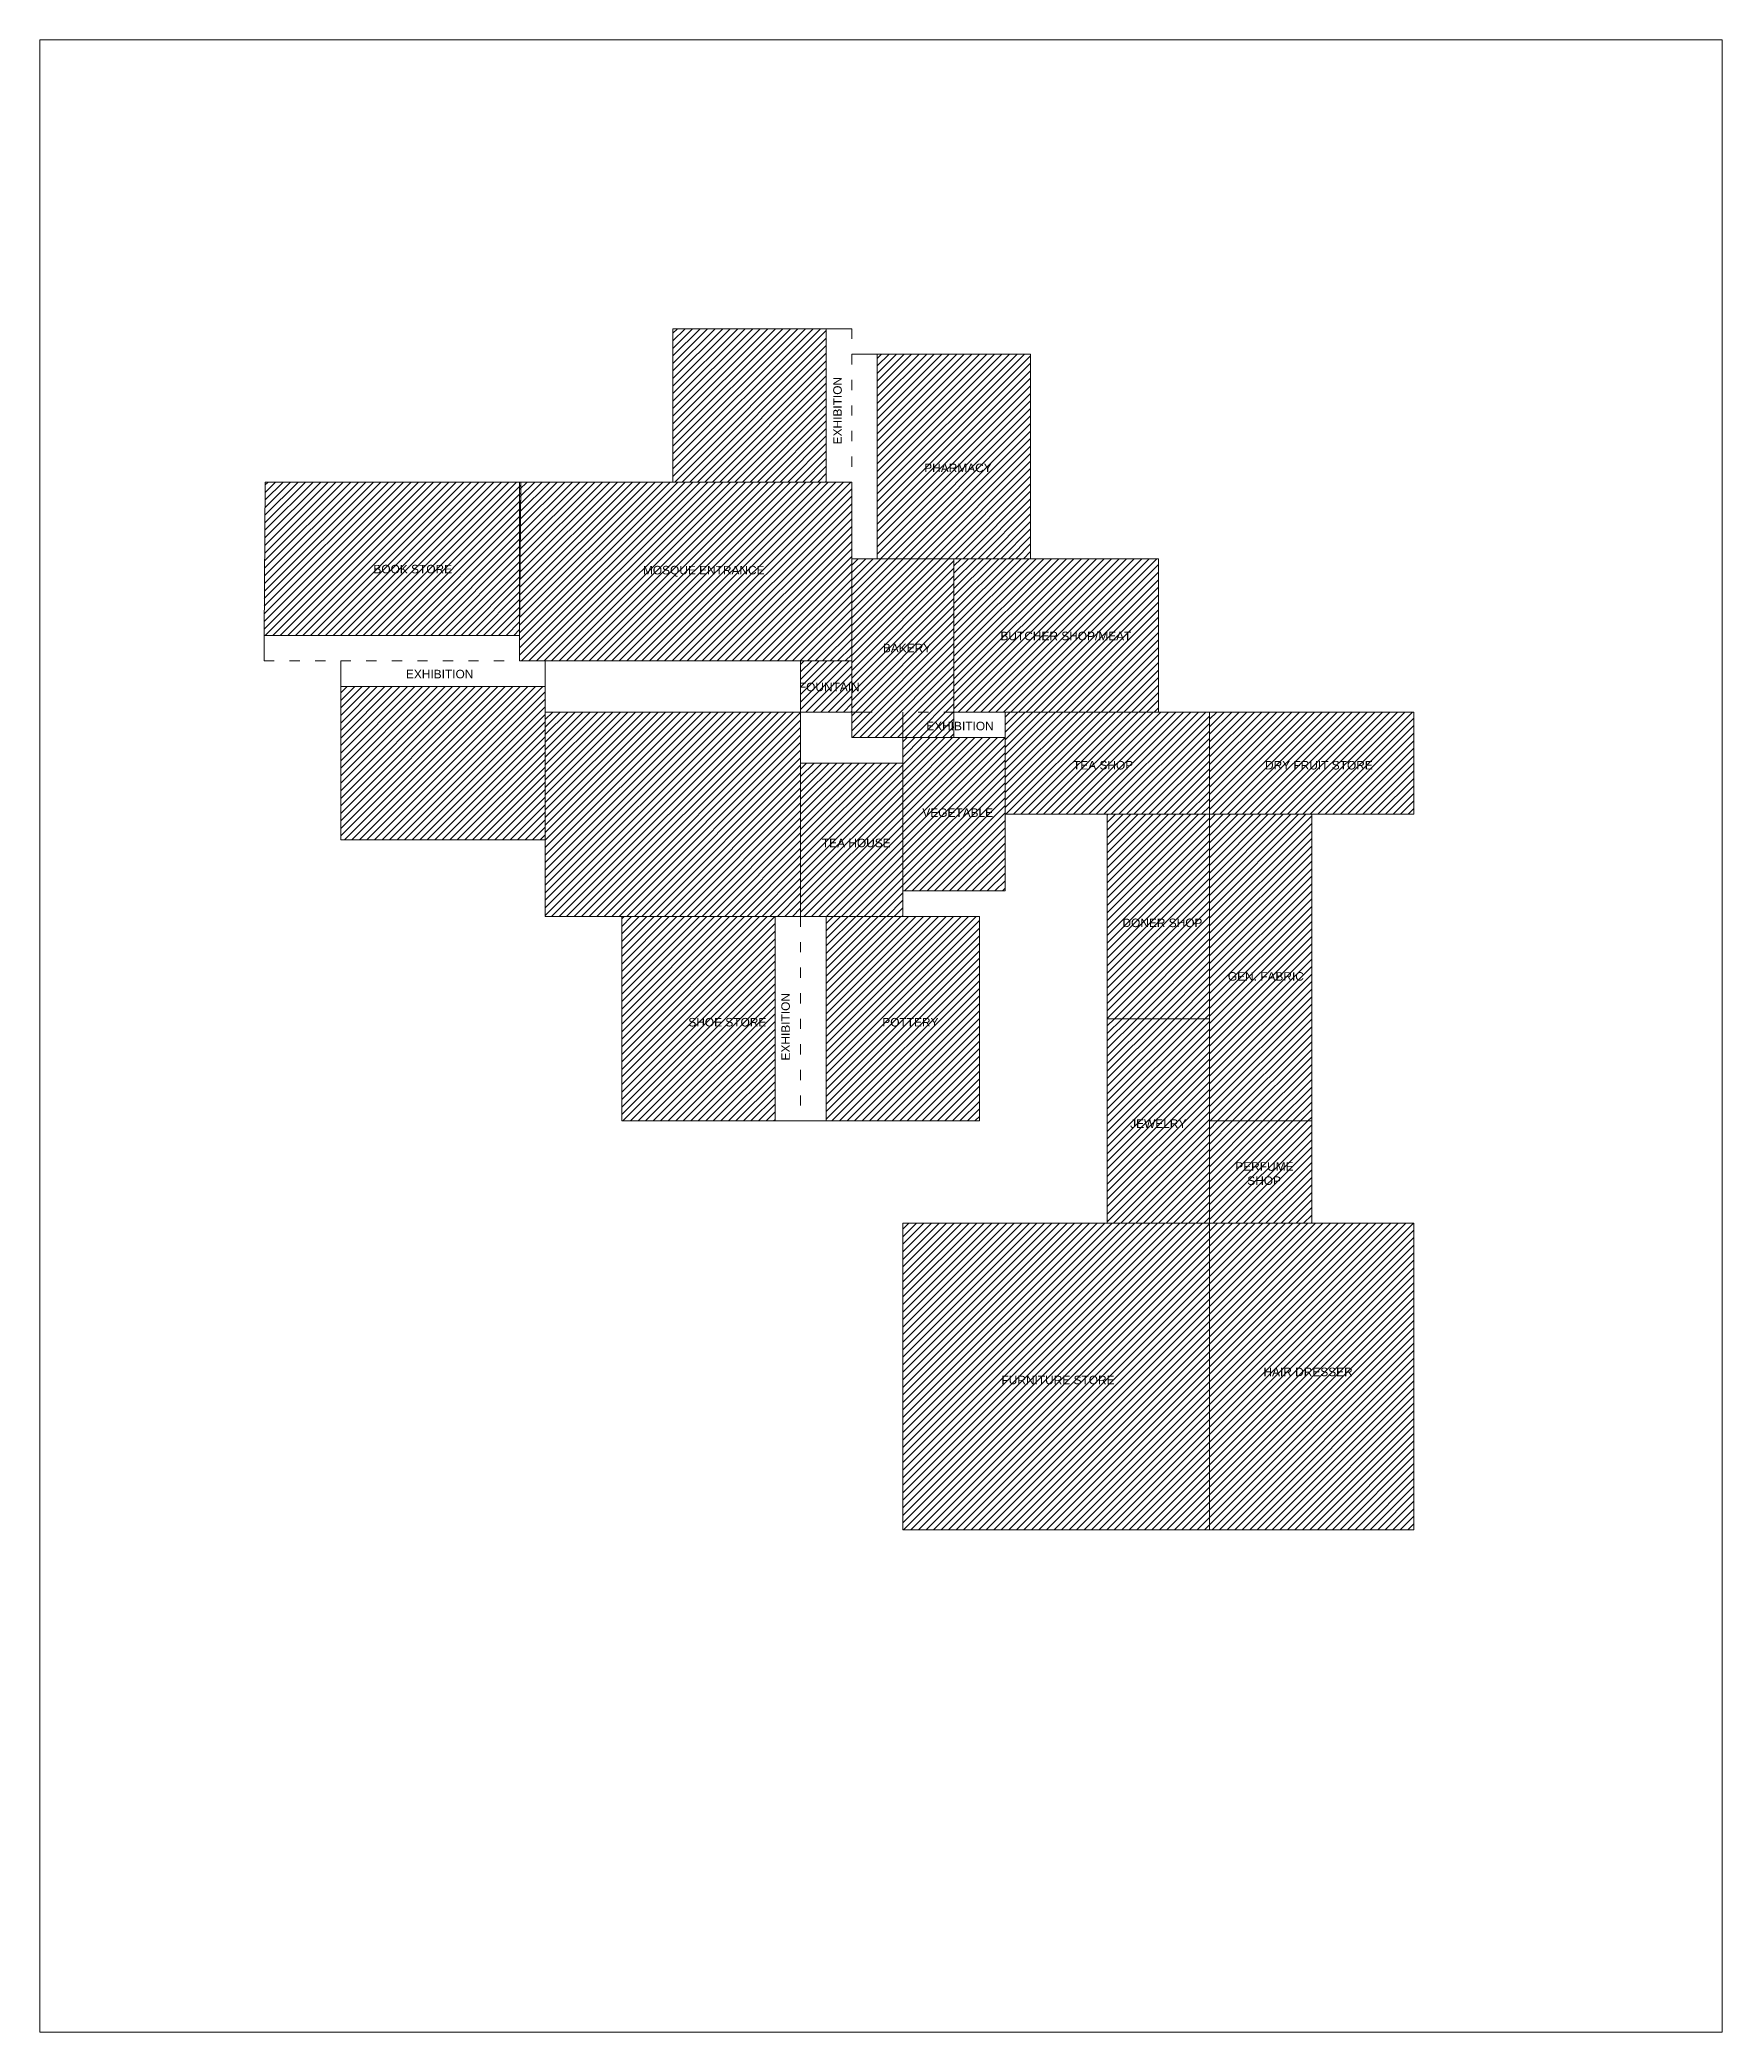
# Model space of a CAD drawing. Header units: inches. Extents: x 164 to 379, y 38 to 328.
# Drawn here: x 339.54 to 379.05, y 37.63 to 84.4 of the extents above; entities that cross this region are included whole.
import ezdxf

# ---------------------------------------------------------------- set-up
doc = ezdxf.new("R2010")
doc.units = ezdxf.units.IN
doc.header["$MEASUREMENT"] = 0
doc.linetypes.add('ACAD_ISO03W100', pattern=[30, 12, -18])
for name, color, linetype, lineweight in [('Fountain', 170, 'Continuous', 13), ('RedCross', 30, 'Continuous', 13), ('Restaurant&Shop', 104, 'Continuous', 13), ('Store', 131, 'Continuous', 13), ('TEXT', 7, 'Continuous', 13), ('Walkway Junction', 7, 'Continuous', 13)]:
    doc.layers.add(name, color=color, linetype=linetype, lineweight=lineweight)
doc.styles.get("Standard").update_dxf_attribs({"font": 'arial.ttf'})
pattern_1 = [(45, (105.6886, -19.29862), (-0.08838835, 0.08838835), [])]
pattern_2 = [(45, (100.8886, -19.29862), (-0.08838835, 0.08838835), [])]
pattern_3 = [(45, (98.4886, -19.29862), (-0.08838835, 0.08838835), [])]

msp = doc.modelspace()

# ---------------------------------------------------------------- texts
at = {"layer": 'TEXT', "char_height": 0.2, "attachment_point": 1, "rotation": 90}
for insert in [(358.17416, 74.90752), (356.95473, 60.44232)]:
    msp.add_mtext_dynamic_manual_height_columns('EXHIBITION', width=3.5863752, gutter_width=1, heights=[0], dxfattribs=dict(at, insert=insert))
at = {"layer": 'TEXT', "char_height": 0.2}
for s, insert, attachment_point in [('PHARMACY', (360.31096, 74.45518), 1), ('FOUNTAIN', (357.36716, 69.3117), 1), ('EXHIBITION', (360.3585, 68.19186), 7), ('TEA SHOP', (363.80438, 67.47444), 1), ('DRY FRUIT STORE', (368.31295, 67.47444), 1), ('VEGETABLE', (360.26559, 66.158), 7), ('TEA HOUSE', (357.90781, 65.6496), 1), ('DONER SHOP', (364.96511, 63.77357), 1), ('GEN. FABRIC', (367.43978, 62.51555), 1), ('SHOE STORE', (354.77161, 61.4409), 1), ('POTTERY', (360.64508, 61.4409), 3), ('\\pi1.13821,t3.13821;JEWELRY', (364.00834, 59.05937), 1), ('\\pi1.12845;PERFUME \\P\\pi1.40963;SHOP', (366.48682, 58.05365), 1), ('\\pi0.485;FURNITURE STORE', (361.64061, 53.03991), 1), ('\\pi0.75819;HAIR DRESSER', (367.51779, 53.22996), 1)]:
    msp.add_mtext_dynamic_manual_height_columns(s, width=3.5863752, gutter_width=1, heights=[0], dxfattribs=dict(at, insert=insert, attachment_point=attachment_point))

# ---------------------------------------------------------------- blocks, each defined once
blk = doc.blocks.new('A$C40AA3693')
at = {"layer": 'RedCross'}
h = blk.add_hatch(dxfattribs=at)
h.set_pattern_fill('ANSI31', color=256)
h.set_pattern_definition([(45, (-197.71975, -102.92209), (-0.08838835, 0.08838835), [])])
h.paths.add_polyline_path([(0, 4.2), (7.8, 4.2), (7.8, 0), (0, 0)])
blk.add_lwpolyline([(0, 4.2), (7.8, 4.2), (7.8, 0), (0, 0)], close=True, dxfattribs=at)
at = {"layer": 'TEXT', "insert": (2.897, 2.231), "char_height": 0.2, "attachment_point": 1}
blk.add_mtext_dynamic_manual_height_columns('MOSQUE ENTRANCE', width=3.58638, gutter_width=1, heights=[0], dxfattribs=at)
blk = doc.blocks.new('A$C7B0C4086')
at = {"layer": 'Restaurant&Shop'}
h = blk.add_hatch(dxfattribs=at)
h.set_pattern_fill('ANSI31', color=256)
h.set_pattern_definition([(45, (-213.31975, -103.52209), (-0.08838835, 0.08838835), [])])
h.paths.add_polyline_path([(2.4, 3.6), (0, 3.6), (0, -0.6), (2.4, -0.6)])
blk.add_lwpolyline([(2.4, 3.6), (0, 3.6), (0, -0.6), (2.4, -0.6)], close=True, dxfattribs=at)
at = {"layer": 'TEXT', "insert": (0.731, 1.602), "char_height": 0.2, "attachment_point": 1}
blk.add_mtext_dynamic_manual_height_columns('BAKERY', width=3.58638, gutter_width=1, heights=[0], dxfattribs=at)
blk = doc.blocks.new('A$C5EA1074B')
at = {"layer": 'Restaurant&Shop'}
h = blk.add_hatch(dxfattribs=at)
h.set_pattern_fill('ANSI31', color=256)
h.set_pattern_definition([(45, (-197.71975, -89.12209), (-0.08838835, 0.08838835), [])])
h.paths.add_polyline_path([(0, 4.8), (6, 4.8), (6, 0), (0, 0)])
at = {"layer": 'Restaurant&Shop', "linetype": 'ACAD_ISO03W100', "ltscale": 0.04}
blk.add_line((0, 6), (6, 6), dxfattribs=at)
at = {"layer": 'Restaurant&Shop'}
for p, q in [((0, 4.8), (0, 6)), ((6, 6), (6, 4.8))]:
    blk.add_line(p, q, dxfattribs=at)
blk.add_lwpolyline([(0, 4.8), (6, 4.8), (6, 0), (0, 0)], close=True, dxfattribs=at)
blk = doc.blocks.new('A$C4CCC1A8E')
at = {"layer": 'Store'}
h = blk.add_hatch(dxfattribs=at)
h.set_pattern_fill('ANSI31', color=256)
h.set_pattern_definition([(45, (-192.91975, -93.92209), (-0.08838835, 0.08838835), [])])
h.paths.add_polyline_path([(4.8, 2.4), (0, 2.4), (0, -1.2), (4.8, -1.2)])
at = {"layer": 'Store', "linetype": 'ACAD_ISO03W100', "ltscale": 0.02}
blk.add_line((0, 3), (4.8, 3), dxfattribs=at)
at = {"layer": 'Store'}
for p, q in [((0, 3), (0, 2.4)), ((4.8, 3), (4.8, 2.4))]:
    blk.add_line(p, q, dxfattribs=at)
blk.add_lwpolyline([(4.8, 2.4), (0, 2.4), (0, -1.2), (4.8, -1.2)], close=True, dxfattribs=at)
at = {"layer": 'TEXT', "insert": (1.533, 2.791), "char_height": 0.2, "attachment_point": 1}
blk.add_mtext_dynamic_manual_height_columns('EXHIBITION', width=3.58638, gutter_width=1, heights=[0], dxfattribs=at)
blk = doc.blocks.new('A$C54F82CA7')
at = {"layer": 'Store'}
h = blk.add_hatch(dxfattribs=at)
h.set_pattern_fill('ANSI31', color=256)
h.set_pattern_definition([(45, (-191.71975, -99.32209), (-0.08838835, 0.08838835), [])])
h.paths.add_polyline_path([(0.029, 4.2), (6.029, 4.2), (6, 0.6), (0, 0.6)])
for p, q in [((0, 0.6), (0, 0)), ((6, 0.6), (6, 0))]:
    blk.add_line(p, q, dxfattribs=at)
at = {"layer": 'Store', "linetype": 'ACAD_ISO03W100', "ltscale": 0.02}
blk.add_line((0, 0), (6, 0), dxfattribs=at)
at = {"layer": 'Store'}
blk.add_lwpolyline([(0.029, 4.2), (6.029, 4.2), (6, 0.6), (0, 0.6)], close=True, dxfattribs=at)
at = {"layer": 'TEXT', "insert": (2.568, 2.255), "char_height": 0.2, "attachment_point": 1}
blk.add_mtext_dynamic_manual_height_columns('BOOK STORE', width=3.58638, gutter_width=1, heights=[0], dxfattribs=at)
blk = doc.blocks.new('A$C29A25D2F')
at = {"layer": 'Store'}
h = blk.add_hatch(dxfattribs=at)
h.set_pattern_fill('ANSI31', color=256)
h.set_pattern_definition([(45, (-202.51975, -107.12209), (-0.08838835, 0.08838835), [])])
h.paths.add_polyline_path([(-1.2, 3.6), (2.4, 3.6), (2.4, 0), (-1.2, 0)])
for p, q in [((2.4, 3.6), (3, 3.6)), ((3, 0), (2.4, 0))]:
    blk.add_line(p, q, dxfattribs=at)
at = {"layer": 'Store', "linetype": 'ACAD_ISO03W100', "ltscale": 0.02}
blk.add_line((3, 3.6), (3, 0), dxfattribs=at)
at = {"layer": 'Store'}
blk.add_lwpolyline([(-1.2, 3.6), (2.4, 3.6), (2.4, 0), (-1.2, 0)], close=True, dxfattribs=at)
blk = doc.blocks.new('A$C7A9A3AD2')
at = {"layer": 'Store'}
h = blk.add_hatch(dxfattribs=at)
h.set_pattern_fill('ANSI31', color=256)
h.set_pattern_definition([(45, (-215.71975, -99.32209), (-0.08838835, 0.08838835), [])])
h.paths.add_polyline_path([(0, 0), (4.8, 0), (4.8, 3.6), (0, 3.6)])
blk.add_lwpolyline([(0, 0), (4.8, 0), (4.8, 3.6), (0, 3.6)], close=True, dxfattribs=at)
at = {"layer": 'TEXT', "insert": (1.092, 1.682), "char_height": 0.2, "attachment_point": 7}
blk.add_mtext_dynamic_manual_height_columns('BUTCHER SHOP/MEAT', width=3.58638, gutter_width=1, heights=[0], dxfattribs=at)

# ---------------------------------------------------------------- hatches: boundary and pattern name
at = {"layer": 'Fountain'}
h = msp.add_hatch(dxfattribs=at)
h.set_pattern_fill('ANSI31', color=256)
h.set_pattern_definition([(45, (150.0886, -30.09862), (-0.08838835, 0.08838835), [])])
h.paths.add_polyline_path([(357.40834, 68.62347), (358.60834, 68.62347), (358.60834, 69.82347), (357.40834, 69.82347)])
h = msp.add_hatch(dxfattribs=at)
h.set_pattern_fill('ANSI31', color=256)
h.set_pattern_definition(pattern_3)
h.paths.add_polyline_path([(369.40834, 59.02347), (367.00834, 59.02347), (367.00834, 66.22347), (369.40834, 66.22347)])
at = {"layer": 'Restaurant&Shop'}
h = msp.add_hatch(dxfattribs=at)
h.set_pattern_fill('ANSI31', color=256)
h.set_pattern_definition([(45, (103.2886, -19.29862), (-0.08838835, 0.08838835), [])])
h.paths.add_polyline_path([(367.00834, 66.22347), (362.20834, 66.22347), (362.20834, 68.62347), (367.00834, 68.62347)])
h = msp.add_hatch(dxfattribs=at)
h.set_pattern_fill('ANSI31', color=256)
h.set_pattern_definition([(45, (100.8886, -19.29862), (-0.08838835, 0.08838835), [])])
h.paths.add_polyline_path([(367.00834, 68.62347), (371.80834, 68.62347), (371.80834, 66.22347), (367.00834, 66.22347)])
h = msp.add_hatch(dxfattribs=at)
h.set_pattern_fill('ANSI31', color=256)
h.set_pattern_definition([(45, (144.0886, -25.29862), (-0.08838835, 0.08838835), [])])
h.paths.add_polyline_path([(357.40834, 67.42347), (359.80834, 67.42347), (359.80834, 63.82347), (357.40834, 63.82347)])
h = msp.add_hatch(dxfattribs=at)
h.set_pattern_fill('ANSI31', color=256)
h.set_pattern_definition(pattern_1)
h.paths.add_polyline_path([(367.00834, 61.42347), (364.60834, 61.42347), (364.60834, 66.22347), (367.00834, 66.22347)])
at = {"layer": 'Store'}
h = msp.add_hatch(dxfattribs=at)
h.set_pattern_fill('ANSI31', color=256)
h.set_pattern_definition([(45, (150.6886, -34.89862), (-0.08838835, 0.08838835), [])])
h.paths.add_polyline_path([(362.80834, 77.02347), (359.20834, 77.02347), (359.20834, 72.22347), (362.80834, 72.22347)])
h = msp.add_hatch(dxfattribs=at)
h.set_pattern_fill('ANSI31', color=256)
h.set_pattern_definition([(45, (144.0886, -28.29862), (-0.08838835, 0.08838835), [])])
h.paths.add_polyline_path([(359.80834, 68.02347), (362.20834, 68.02347), (362.20834, 64.42347), (359.80834, 64.42347)])
h = msp.add_hatch(dxfattribs=at)
h.set_pattern_fill('ANSI31', color=256)
h.set_pattern_definition(pattern_3)
h.paths.add_polyline_path([(369.40834, 66.22347), (367.00834, 66.22347), (367.00834, 59.02347), (369.40834, 59.02347)])
h = msp.add_hatch(dxfattribs=at)
h.set_pattern_fill('ANSI31', color=256)
h.set_pattern_definition([(45, (151.8886, -25.29862), (-0.08838835, 0.08838835), [])])
h.paths.add_polyline_path([(356.80834, 63.82347), (353.20835, 63.82347), (353.20835, 59.02347), (356.80834, 59.02347)])
h = msp.add_hatch(dxfattribs=at)
h.set_pattern_fill('ANSI31', color=256)
h.set_pattern_definition([(45, (156.0886, -25.29862), (-0.08838835, 0.08838835), [])])
h.paths.add_polyline_path([(358.00834, 63.82347), (361.60834, 63.82347), (361.60834, 59.02347), (358.00834, 59.02347)])
h = msp.add_hatch(dxfattribs=at)
h.set_pattern_fill('ANSI31', color=256)
h.set_pattern_definition(pattern_1)
h.paths.add_polyline_path([(367.00834, 61.42347), (364.60834, 61.42347), (364.60834, 56.62347), (367.00834, 56.62347)])
h = msp.add_hatch(dxfattribs=at)
h.set_pattern_fill('ANSI31', color=256)
h.set_pattern_definition(pattern_3)
h.paths.add_polyline_path([(367.00834, 59.02347), (369.40834, 59.02347), (369.40834, 56.62347), (367.00834, 56.62347)])
h = msp.add_hatch(dxfattribs=at)
h.set_pattern_fill('ANSI31', color=256)
h.set_pattern_definition(pattern_2)
h.paths.add_polyline_path([(367.00834, 56.62347), (359.80834, 56.62347), (359.80834, 49.42347), (367.00834, 49.42347)])
h = msp.add_hatch(dxfattribs=at)
h.set_pattern_fill('ANSI31', color=256)
h.set_pattern_definition(pattern_2)
h.paths.add_polyline_path([(371.80834, 56.62347), (367.00834, 56.62347), (367.00834, 49.42347), (371.80834, 49.42347)])

# ---------------------------------------------------------------- linework, layer by layer
at = {"layer": 'Fountain'}
msp.add_lwpolyline([(357.40834, 68.62347), (357.40834, 69.82347), (358.60834, 69.82347), (358.60834, 68.62347), (357.40834, 68.62347)], dxfattribs=at)
at = {"layer": 'Restaurant&Shop', "linetype": 'ACAD_ISO03W100', "ltscale": 0.04}
msp.add_line((357.40834, 68.62347), (359.80834, 68.62347), dxfattribs=at)
at = {"layer": 'Restaurant&Shop'}
for p, q in [((357.40834, 68.62347), (357.40834, 63.82347)), ((359.80834, 68.62347), (359.80834, 63.82347))]:
    msp.add_line(p, q, dxfattribs=at)
for points in [[(367.00834, 66.22347), (362.20834, 66.22347), (362.20834, 68.62347), (367.00834, 68.62347)], [(367.00834, 68.62347), (371.80834, 68.62347), (371.80834, 66.22347), (367.00834, 66.22347)], [(357.40834, 67.42347), (359.80834, 67.42347), (359.80834, 63.82347), (357.40834, 63.82347)], [(367.00834, 61.42347), (364.60834, 61.42347), (364.60834, 66.22347), (367.00834, 66.22347)]]:
    msp.add_lwpolyline(points, close=True, dxfattribs=at)
at = {"layer": 'Store'}
for p, q in [((358.60834, 77.02347), (362.80834, 77.02347)), ((358.60834, 72.22347), (362.80834, 72.22347)), ((359.80834, 68.62347), (359.80834, 68.02347)), ((362.20834, 68.62347), (362.20834, 68.02347)), ((357.40834, 63.82347), (356.80834, 63.82347)), ((357.40834, 63.82347), (358.00834, 63.82347)), ((357.40834, 59.02347), (356.80834, 59.02347)), ((357.40834, 59.02347), (358.00834, 59.02347))]:
    msp.add_line(p, q, dxfattribs=at)
at = {"layer": 'Store', "linetype": 'ACAD_ISO03W100', "ltscale": 0.02}
for p, q in [((358.60834, 77.02347), (358.60834, 72.22347)), ((362.20834, 68.62347), (359.80834, 68.62347)), ((357.40834, 63.82347), (357.40834, 59.02347)), ((357.40834, 63.82347), (357.40834, 59.02347))]:
    msp.add_line(p, q, dxfattribs=at)
at = {"layer": 'Store'}
for points in [[(362.80834, 77.02347), (359.20834, 77.02347), (359.20834, 72.22347), (362.80834, 72.22347)], [(359.80834, 68.02347), (362.20834, 68.02347), (362.20834, 64.42347), (359.80834, 64.42347)], [(369.40834, 59.02347), (367.00834, 59.02347), (367.00834, 66.22347), (369.40834, 66.22347)], [(356.80834, 63.82347), (353.20835, 63.82347), (353.20835, 59.02347), (356.80834, 59.02347)], [(358.00834, 63.82347), (361.60834, 63.82347), (361.60834, 59.02347), (358.00834, 59.02347)], [(367.00834, 61.42347), (364.60834, 61.42347), (364.60834, 56.62347), (367.00834, 56.62347)], [(367.00834, 59.02347), (369.40834, 59.02347), (369.40834, 56.62347), (367.00834, 56.62347)], [(367.00834, 56.62347), (359.80834, 56.62347), (359.80834, 49.42347), (367.00834, 49.42347)], [(371.80834, 56.62347), (367.00834, 56.62347), (367.00834, 49.42347), (371.80834, 49.42347)]]:
    msp.add_lwpolyline(points, close=True, dxfattribs=at)
at = {"layer": 'TEXT'}
msp.add_lwpolyline([(339.54438, 84.40455), (379.04688, 84.40455), (379.04688, 37.62943), (339.54438, 37.62943)], close=True, dxfattribs=at)
at = {"layer": 'Walkway Junction'}
for p in [(362.20834, 66.22347), (367.00834, 56.62347)]:
    msp.add_line(p, (367.00834, 66.22347), dxfattribs=at)

# ---------------------------------------------------------------- block references
at = {"layer": 'Fountain'}
for name, p in [('A$C29A25D2F', (355.60834, 74.02347)), ('A$C54F82CA7', (344.80834, 69.82347)), ('A$C40AA3693', (350.80834, 69.82347)), ('A$C7B0C4086', (358.60834, 68.62347)), ('A$C7A9A3AD2', (361.00834, 68.62347)), ('A$C4CCC1A8E', (346.60834, 66.82347)), ('A$C5EA1074B', (351.40834, 63.82347))]:
    msp.add_blockref(name, p, dxfattribs=at)

msp.set_redraw_order([(e.dxf.handle, doc.entitydb.next_handle()) for e in msp.query("TEXT MTEXT ATTDEF DIMENSION ARC_DIMENSION")])  # texts and dimensions are drawn at this point

doc.saveas('drawing.dxf')
